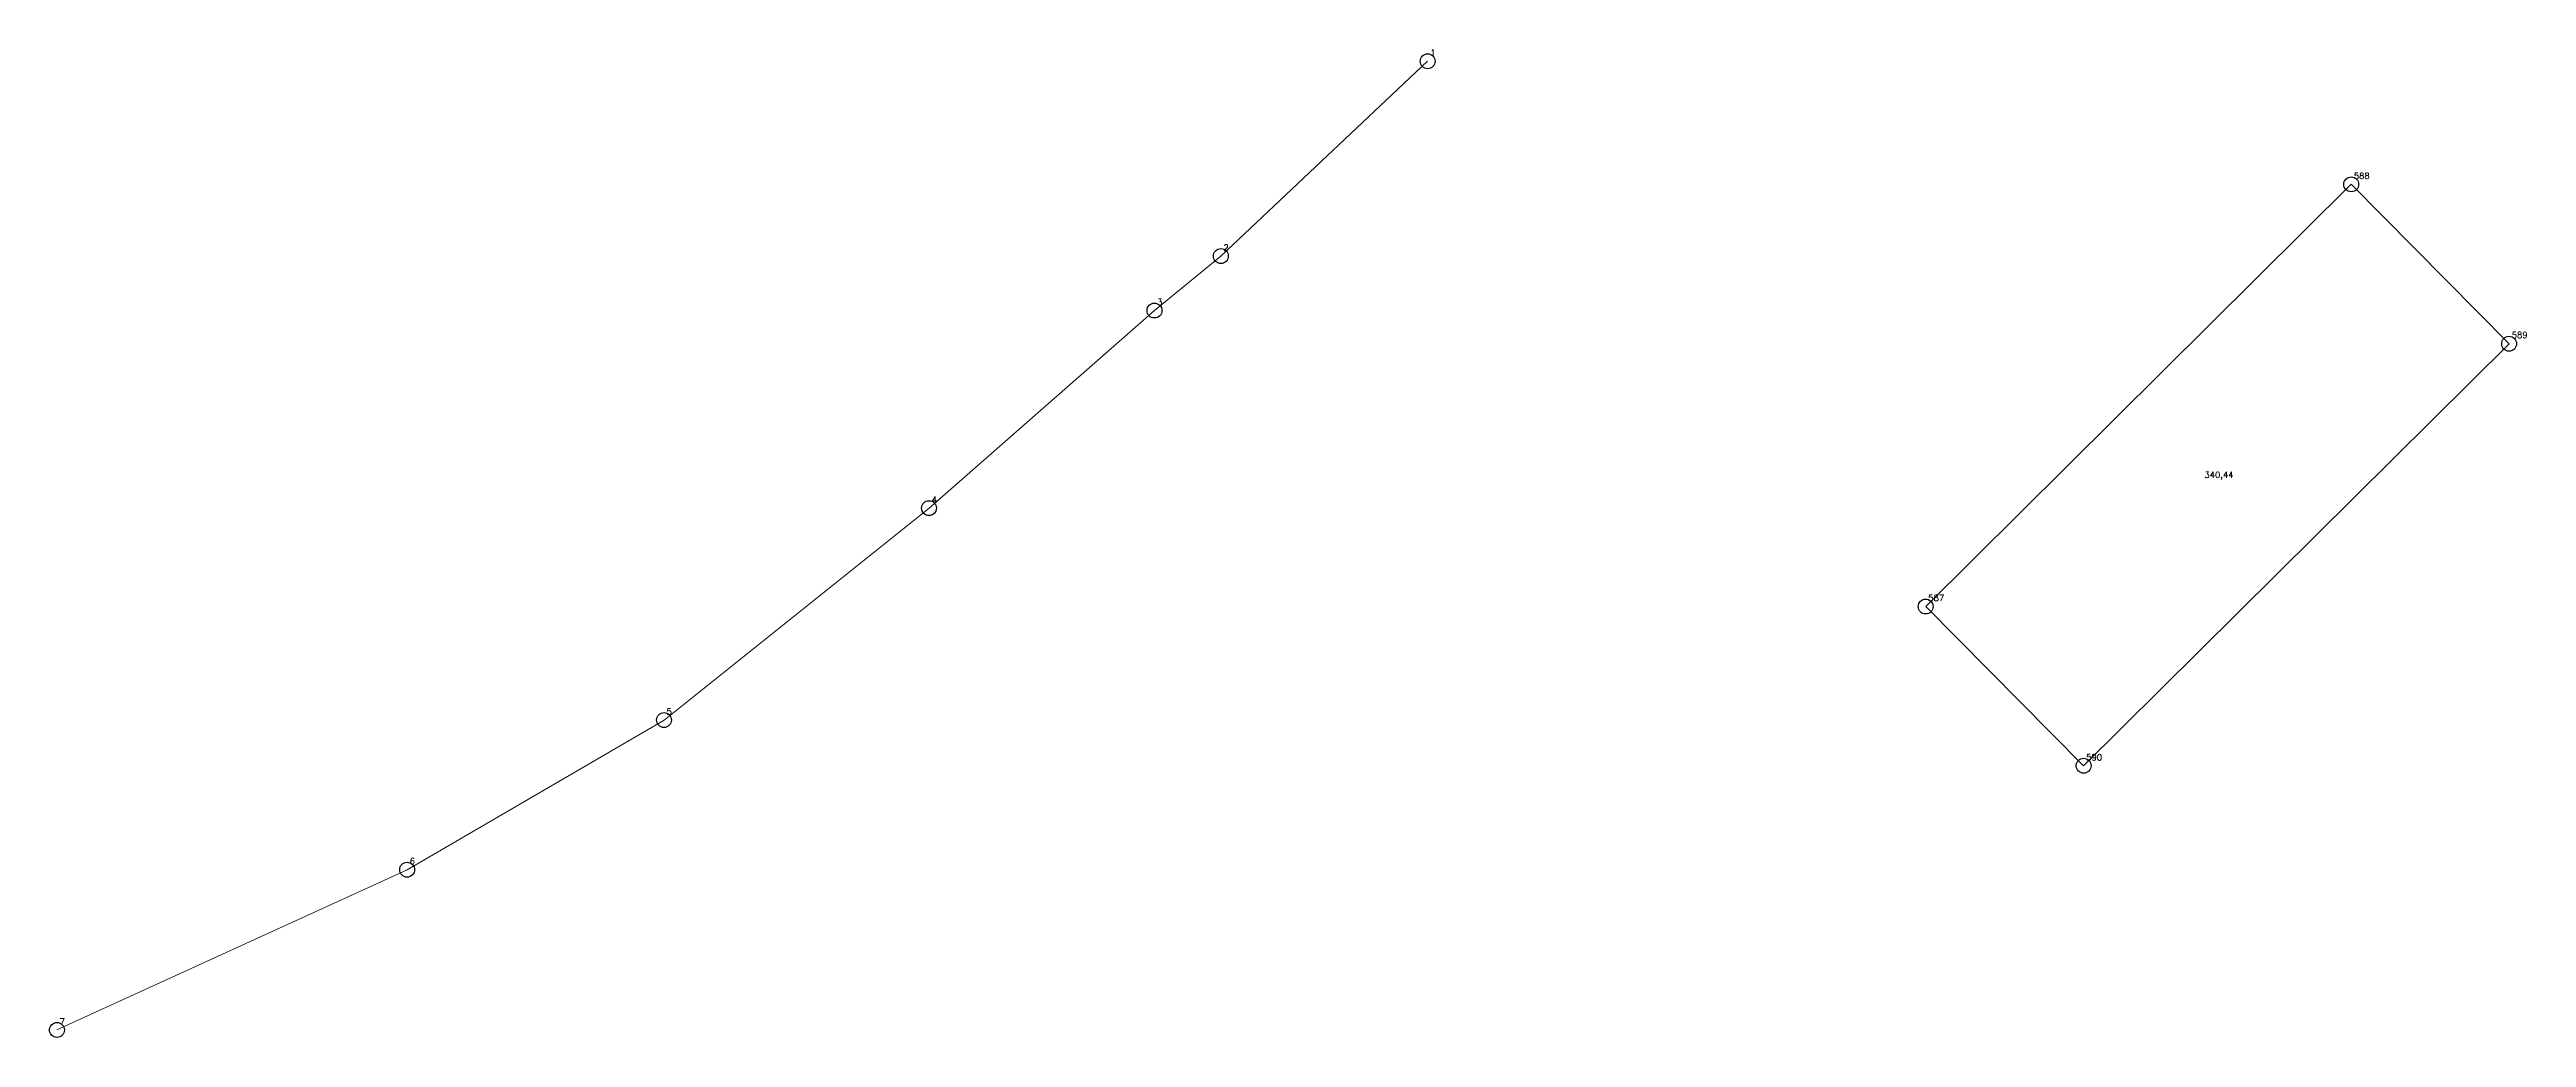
# Model space of a CAD drawing. Extents: x 1390459 to 1399894, y 355072 to 361029.
# Drawn here: x 1393641.8 to 1393766.4, y 358180.6 to 358230.3 of the extents above; entities that cross this region are included whole.
import ezdxf

# ---------------------------------------------------------------- set-up
doc = ezdxf.new("R2010")
doc.units = 0
doc.header["$PDMODE"] = 33
doc.header["$PDSIZE"] = 0.75
doc.layers.add('8 - ценная историческая застройка конец ХIX - начало ХХ века', color=7, linetype='Continuous')
doc.styles.get("Standard").update_dxf_attribs({"font": 'simplex.shx'})

msp = doc.modelspace()

# ---------------------------------------------------------------- texts
at = {"layer": '8 - ценная историческая застройка конец ХIX - начало ХХ века', "color": 7}
for s, p in [('1', (1393711.26, 358229.97)), ('588', (1393757.75, 358223.77)), ('2', (1393700.85, 358220.16)), ('3', (1393697.51, 358217.42)), ('589', (1393765.7, 358215.76)), ('340,44', (1393750.23, 358208.73)), ('4', (1393686.16, 358207.48)), ('587', (1393736.33, 358202.54)), ('5', (1393672.82, 358196.82)), ('590', (1393744.28, 358194.52)), ('6', (1393659.89, 358189.3)), ('7', (1393642.26, 358181.23))]:
    msp.add_text(s, height=0.311, dxfattribs=at).set_placement(p)

# ---------------------------------------------------------------- linework, layer by layer
at = {"layer": '8 - ценная историческая застройка конец ХIX - начало ХХ века', "color": 7, "lineweight": 20}
msp.add_lwpolyline([(1393711.13, 358229.69), (1393700.72, 358219.89), (1393697.38, 358217.15), (1393686.03, 358207.21), (1393672.69, 358196.55), (1393659.76, 358189.02), (1393642.13, 358180.96)], dxfattribs=at)
msp.add_lwpolyline([(1393736.2, 358202.26), (1393757.62, 358223.5), (1393765.57, 358215.48), (1393744.15, 358194.25), (1393736.2, 358202.26)], close=True, dxfattribs=at)
at = {"layer": '8 - ценная историческая застройка конец ХIX - начало ХХ века'}
for p in [(1393711.13, 358229.69), (1393757.62, 358223.5), (1393700.72, 358219.89), (1393697.38, 358217.15), (1393765.57, 358215.48), (1393686.03, 358207.21), (1393736.2, 358202.26), (1393672.69, 358196.55), (1393744.15, 358194.25), (1393659.76, 358189.02), (1393642.13, 358180.96)]:
    msp.add_point(p, dxfattribs=at)

msp.set_redraw_order([(e.dxf.handle, doc.entitydb.next_handle()) for e in msp.query("TEXT MTEXT ATTDEF DIMENSION ARC_DIMENSION")])  # texts and dimensions are drawn at this point

doc.saveas('drawing.dxf')
